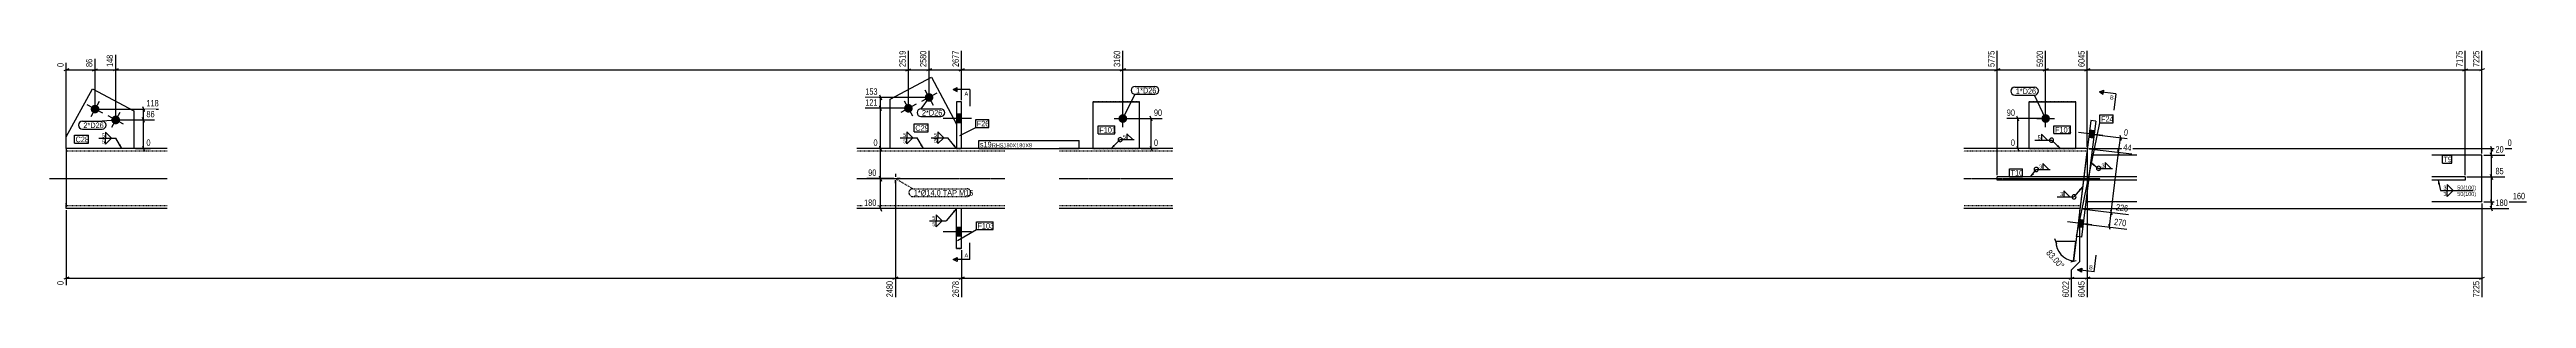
# Model space of a CAD drawing. Header units: millimetres. Extents: x 26 to 44344, y 8 to 1492.
# Drawn here: x 36936 to 44344, y 8 to 755 of the extents above; entities that cross this region are included whole.
import ezdxf

# ---------------------------------------------------------------- set-up
doc = ezdxf.new("R2010")
doc.units = ezdxf.units.MM
doc.linetypes.add('DXK_LINE_DOT2', pattern=[3.9198, 1.9599, -1.9599])
doc.linetypes.add('DXK_LINE_DOT3', pattern=[5.9187, 2.979, -0.9799, 0.9799, -0.9799])
for name, color, linetype in [('MÅLSÆTNING', 7, 'Continuous'), ('STÅL', 7, 'Continuous'), ('TEKST', 7, 'Continuous')]:
    doc.layers.add(name, color=color, linetype=linetype)
doc.styles.add('Arial', font='ARIAL.TTF', dxfattribs={"height": 0.2})
doc.styles.add('Arial Narrow', font='ARIALN.TTF', dxfattribs={"height": 0.2})

msp = doc.modelspace()

# ---------------------------------------------------------------- hatches: boundary and pattern name
at = {"layer": 'STÅL', "linetype": 'Continuous'}
for points in [[(39578.3, 617.6, -1), (39555.4, 605.4, -1)], [(37084, 570.4, -1), (37061, 582.6, -1)], [(37145.8, 537.6, -1), (37122.8, 549.8, -1)], [(39516.5, 584.8, -1), (39493.5, 572.6, -1)], [(39664, 535.1), (39664, 561.1), (39649, 561.1), (39649, 535.1)], [(39664, 535.1), (39664, 561.1), (39649, 561.1), (39649, 535.1)], [(40146.5, 561.1, -1), (40146.5, 535.1, -1)], [(42906.5, 561.1, -1), (42906.5, 535.1, -1)], [(43037.8, 513), (43035.1, 491.2), (43050, 489.3), (43052.7, 511.2)], [(43037.8, 513), (43035.1, 491.2), (43050, 489.3), (43052.7, 511.2)], [(43004.9, 245), (43002.2, 223.2), (43017.1, 221.3), (43019.8, 243.2)], [(43004.9, 245), (43002.2, 223.2), (43017.1, 221.3), (43019.8, 243.2)], [(39649, 221.1), (39649, 195.1), (39664, 195.1), (39664, 221.1)], [(39649, 221.1), (39649, 195.1), (39664, 195.1), (39664, 221.1)]]:
    msp.add_hatch(color=96, dxfattribs=at).paths.add_polyline_path(points)
at = {"layer": 'TEKST', "linetype": 'Continuous'}
for points in [[(37148.8, 470.4), (37152.4, 458.1), (37143.4, 467.3)], [(39546.2, 470.4), (39549.9, 458.1), (39540.9, 467.3)], [(39643.7, 469.9), (39649, 458.1), (39638.8, 466)], [(43006.5, 336.1), (43017, 343.6), (43011.3, 332)], [(39638.5, 270.5), (39649, 278.1), (39643.3, 266.5)]]:
    msp.add_hatch(color=3, dxfattribs=at).paths.add_polyline_path(points)

# ---------------------------------------------------------------- linework, layer by layer
at = {"layer": 'MÅLSÆTNING', "color": 7, "linetype": 'Continuous'}
for p, q in [((39505, 583.7), (39505, 751.4)), ((39566.8, 616.5), (39566.8, 751.4)), ((39566.8, 616.5), (39566.8, 751.4)), ((39664, 603.1), (39664, 751.4)), ((39664, 603.1), (39664, 751.4)), ((40146.5, 553.1), (40146.5, 751.4)), ((42906.5, 553.1), (42906.5, 751.4)), ((42906.5, 553.1), (42906.5, 751.4)), ((43031, 463.1), (43031, 751.4)), ((43031, 463.1), (43031, 751.4)), ((44161.5, 378.1), (44161.5, 751.4)), ((36994, 697.2), (36979, 691.2)), ((36986.5, 463.1), (36986.5, 714.9)), ((37065, 691.2), (37080, 697.2)), ((37072.5, 581.5), (37072.5, 727)), ((37072.5, 694.2), (37134.3, 694.2)), ((37141.8, 697.2), (37126.8, 691.2)), ((37141.8, 697.2), (37126.8, 691.2)), ((37134.3, 548.7), (37134.3, 739.2)), ((37134.3, 548.7), (37134.3, 739.2)), ((39497.5, 691.2), (39512.5, 697.2)), ((39505, 694.2), (39566.8, 694.2)), ((39574.3, 697.2), (39559.3, 691.2)), ((39574.3, 697.2), (39559.3, 691.2)), ((39566.8, 694.2), (39664, 694.2)), ((39671.5, 697.2), (39656.5, 691.2)), ((39656.5, 691.2), (39671.5, 697.2)), ((39664, 694.2), (40146.5, 694.2)), ((40139, 691.2), (40154, 697.2)), ((42769, 697.2), (42754, 691.2)), ((42754, 691.2), (42769, 697.2)), ((42761.5, 694.2), (42906.5, 694.2)), ((42914, 697.2), (42899, 691.2)), ((42899, 691.2), (42914, 697.2)), ((42906.5, 694.2), (43031, 694.2)), ((43038.5, 697.2), (43023.5, 691.2)), ((43023.5, 691.2), (43038.5, 697.2)), ((44154, 691.2), (44169, 697.2)), ((44161.5, 694.2), (44211.5, 694.2)), ((44219, 697.2), (44204, 691.2)), ((39561.8, 611.5), (39376.3, 611.5)), ((39418.4, 619), (39424.4, 604)), ((39421.4, 578.7), (39421.4, 611.5)), ((37077.5, 576.5), (37262.8, 576.5)), ((37139.3, 543.7), (37250.6, 543.7)), ((37214.8, 584), (37220.8, 569)), ((37220.8, 536.2), (37214.8, 551.2)), ((37217.8, 543.7), (37217.8, 576.5)), ((39500, 578.7), (39376.3, 578.7)), ((39424.4, 571.2), (39418.4, 586.2)), ((40151.5, 548.1), (40263.9, 548.1)), ((40234, 540.6), (40228, 555.6)), ((40231, 458.1), (40231, 548.1)), ((42901.5, 548.1), (42790.3, 548.1)), ((42826.1, 540.6), (42820.1, 555.6)), ((42823.1, 458.1), (42823.1, 548.1)), ((37193.7, 458.1), (37238.5, 458.1)), ((37214.8, 465.6), (37220.8, 450.6)), ((39445.7, 458.1), (39400.7, 458.1)), ((39445.7, 458.1), (39400.7, 458.1)), ((39418.4, 465.6), (39424.4, 450.6)), ((39424.4, 450.6), (39418.4, 465.6)), ((39421.4, 368.1), (39421.4, 458.1)), ((40201.5, 458.1), (40251.7, 458.1)), ((40228, 465.6), (40234, 450.6)), ((42851.5, 458.1), (42802.4, 458.1)), ((42820.1, 465.6), (42826.1, 450.6)), ((43030.4, 453.1), (42989.6, 120.5)), ((43031, 453.1), (43031, 12)), ((43031, 453.1), (43031, 12)), ((43036, 457.5), (43164.6, 441.7)), ((43041.4, 501.5), (43150.7, 488.1)), ((43102.6, 266.6), (43124.7, 446.6)), ((43126.8, 438.8), (43122.7, 454.4)), ((43126.8, 438.8), (43122.7, 454.4)), ((43124.7, 446.6), (43130.1, 490.6)), ((43128.1, 498.4), (43132.2, 482.8)), ((44236.8, 465.6), (44242.8, 450.6)), ((44242.8, 430.6), (44236.8, 445.6)), ((44242.8, 430.6), (44236.8, 445.6)), ((44239.8, 438.1), (44239.8, 458.1)), ((39418.4, 375.6), (39424.4, 360.6)), ((39424.4, 360.6), (39418.4, 375.6)), ((44166.5, 373.1), (44279.9, 373.1)), ((44166.5, 373.1), (44279.9, 373.1)), ((44216.5, 438.1), (44279.9, 438.1)), ((44236.8, 380.6), (44242.8, 365.6)), ((44242.8, 365.6), (44236.8, 380.6)), ((44239.8, 373.1), (44239.8, 438.1)), ((44239.8, 298.1), (44239.8, 373.1)), ((39461.5, 368.1), (39381.2, 368.1)), ((39461.5, 368.1), (39381.2, 368.1)), ((39421.4, 278.1), (39421.4, 368.1)), ((39466.5, 363.1), (39466.5, 12)), ((39466.5, 363.1), (39466.5, 12)), ((44216.5, 298.1), (44344.1, 298.1)), ((44216.5, 298.1), (44344.1, 298.1)), ((44236.8, 305.6), (44242.8, 290.6)), ((44236.8, 305.6), (44242.8, 290.6)), ((44239.8, 278.1), (44239.8, 298.1)), ((36986.5, 273.1), (36986.5, 48.6)), ((39445.7, 278.1), (39369, 278.1)), ((39418.4, 285.6), (39424.4, 270.6)), ((43008.5, 233.5), (43149.2, 216.2)), ((43008.9, 119.3), (43008.9, 273.1)), ((43008.9, 119.3), (43008.9, 273.1)), ((43013.9, 277.5), (43154.6, 260.2)), ((43013.9, 277.5), (43154.6, 260.2)), ((43099.3, 214.8), (43095.2, 230.4)), ((43097.2, 222.6), (43102.6, 266.6)), ((43100.6, 274.4), (43104.7, 258.8)), ((43100.6, 274.4), (43104.7, 258.8)), ((44211.5, 293.1), (44211.5, 12)), ((44242.8, 270.6), (44236.8, 285.6)), ((39664, 153.1), (39664, 12)), ((39664, 153.1), (39664, 12)), ((42939.9, 172.5), (42933.9, 187.5)), ((42936.9, 180), (42996.9, 180)), ((42989.6, 120.5), (42996.9, 180)), ((42981.8, 118.4), (42997.4, 122.5)), ((36994, 72.3), (36979, 66.3)), ((36986.5, 69.3), (39466.5, 69.3)), ((39474, 72.3), (39459, 66.3)), ((39459, 66.3), (39474, 72.3)), ((39466.5, 69.3), (39664, 69.3)), ((39671.5, 72.3), (39656.5, 66.3)), ((39656.5, 66.3), (39671.5, 72.3)), ((43038.5, 72.3), (43023.5, 66.3)), ((43038.5, 72.3), (43023.5, 66.3)), ((43031, 69.3), (44211.5, 69.3)), ((44204, 66.3), (44219, 72.3))]:
    msp.add_line(p, q, dxfattribs=at)
msp.add_arc((42996.9, 180), 60, 180, 263, dxfattribs=at)
at = {"layer": 'STÅL', "color": 2, "linetype": 'Continuous'}
for p, q in [((39450.7, 606.4), (39574.3, 672.1)), ((39574.3, 672.1), (39649, 531.4)), ((36986.5, 493.1), (37065, 637.1)), ((37065, 637.1), (37188.7, 571.4)), ((39450.7, 458.1), (39450.7, 606.4)), ((39664, 598.1), (39649, 598.1)), ((39649, 598.1), (39649, 458.1)), ((39664, 458.1), (39664, 598.1)), ((40056.5, 598.1), (40196.5, 598.1)), ((40056.5, 598.1), (40056.5, 458.1)), ((40196.5, 458.1), (40196.5, 598.1)), ((42856.5, 598.1), (42996.5, 598.1)), ((42856.5, 598.1), (42856.5, 458.1)), ((42996.5, 458.1), (42996.5, 598.1)), ((37188.7, 571.4), (37188.7, 458.1)), ((43041.3, 541.8), (43030.5, 453.6)), ((43056.2, 540), (43041.3, 541.8)), ((43056.2, 540), (43043.7, 438.1)), ((36986.5, 458.1), (36986.5, 493.1)), ((37288.7, 458.1), (36986.5, 458.1)), ((36986.5, 458.1), (36986.5, 294.1)), ((39794, 458.1), (39350.7, 458.1)), ((40296.5, 458.1), (39956.5, 458.1)), ((43031, 458.1), (42661.5, 458.1)), ((43029.8, 448.2), (43020.6, 373.1)), ((43030.5, 453.4), (43029.8, 448.2)), ((43030.5, 453.6), (43030.5, 453.4)), ((42761.5, 363.1), (42761.5, 373.1)), ((43179.5, 373.1), (42761.5, 373.1)), ((43043.7, 438.1), (43035.7, 373.1)), ((43179.5, 438.1), (43043.7, 438.1)), ((44211.5, 438.1), (44061.5, 438.1)), ((44161.5, 373.1), (44061.5, 373.1)), ((44161.5, 373.1), (44161.5, 363.1)), ((44211.5, 298.1), (44211.5, 438.1)), ((43179.5, 363.1), (42761.5, 363.1)), ((43019.4, 363.1), (43009.5, 282.6)), ((43026.5, 298.1), (43013.6, 192.6)), ((43034.5, 363.1), (43026.5, 298.1)), ((43179.5, 298.1), (43026.5, 298.1)), ((44161.5, 363.1), (44061.5, 363.1)), ((44211.5, 298.1), (44061.5, 298.1)), ((36986.5, 294.1), (36986.5, 282.8)), ((36986.5, 278.1), (36986.5, 282.8)), ((37288.7, 278.1), (36986.5, 278.1)), ((39794, 278.1), (39350.7, 278.1)), ((39649, 158.1), (39649, 278.1)), ((39664, 158.1), (39664, 278.1)), ((40296.5, 278.1), (39956.5, 278.1)), ((43008.9, 278.1), (42661.5, 278.1)), ((43009.5, 282.6), (42998.7, 194.4)), ((39664, 158.1), (39649, 158.1)), ((43013.6, 192.6), (42998.7, 194.4))]:
    msp.add_line(p, q, dxfattribs=at)
at = {"layer": 'STÅL', "color": 96, "linetype": 'Continuous'}
for p, q in [((37084.7, 599.5), (37060.3, 553.5)), ((39492.8, 601.6), (39517.2, 555.7)), ((39589.8, 623.7), (39543.9, 599.3)), ((39554.7, 634.5), (39579, 588.5)), ((37095.5, 564.3), (37049.5, 588.7)), ((37157.3, 531.5), (37111.4, 555.9)), ((37146.5, 566.6), (37122.1, 520.7)), ((39528, 590.9), (39482.1, 566.5)), ((39694, 548.1), (39609, 548.1)), ((39694, 548.1), (39609, 548.1)), ((39664, 561.1), (39649, 561.1)), ((39664, 561.1), (39649, 561.1)), ((39664, 535.1), (39649, 535.1)), ((39664, 535.1), (39649, 535.1)), ((40120.5, 548.1), (40172.5, 548.1)), ((40146.5, 522.1), (40146.5, 574.1)), ((42880.5, 548.1), (42932.5, 548.1)), ((42906.5, 522.1), (42906.5, 574.1)), ((43077.6, 497), (43005.2, 505.9)), ((43077.6, 497), (43005.2, 505.9)), ((43050, 489.3), (43035.1, 491.2)), ((43050, 489.3), (43035.1, 491.2)), ((43052.7, 511.2), (43037.8, 513)), ((43052.7, 511.2), (43037.8, 513)), ((39466.5, 382.1), (39466.5, 372.8)), ((39452.5, 368.1), (39461.8, 368.1)), ((39466.5, 354.1), (39466.5, 363.4)), ((39480.5, 368.1), (39471.1, 368.1)), ((43044.7, 229), (42972.3, 237.9)), ((43044.7, 229), (42972.3, 237.9)), ((43017.1, 221.3), (43002.2, 223.2)), ((43017.1, 221.3), (43002.2, 223.2)), ((43019.8, 243.2), (43004.9, 245)), ((43019.8, 243.2), (43004.9, 245)), ((39694, 208.1), (39609, 208.1)), ((39694, 208.1), (39609, 208.1)), ((39664, 221.1), (39649, 221.1)), ((39664, 221.1), (39649, 221.1)), ((39664, 195.1), (39649, 195.1)), ((39664, 195.1), (39649, 195.1))]:
    msp.add_line(p, q, dxfattribs=at)
at = {"layer": 'STÅL', "color": 7, "linetype": 'DXK_LINE_DOT2'}
for p, q in [((40196.5, 598.1), (40056.5, 598.1)), ((42996.5, 598.1), (42856.5, 598.1)), ((39649, 531.4), (39649.1, 531.1)), ((39649.1, 531.1), (39649.1, 458.1)), ((37188.7, 458.1), (36986.5, 458.1)), ((37288.7, 450.1), (36986.5, 450.1)), ((39794, 450.1), (39350.7, 450.1)), ((39649, 458.1), (39450.7, 458.1)), ((39649, 458.1), (39664, 458.1)), ((40296.5, 450.1), (39956.5, 450.1)), ((40056.5, 458.1), (40196.5, 458.1)), ((43030.1, 450.1), (42661.5, 450.1)), ((42856.5, 458.1), (42996.5, 458.1)), ((43030.5, 453.6), (43009.5, 282.6)), ((43031, 458.1), (43030.5, 453.6)), ((43043.7, 438.1), (43026.5, 298.1)), ((36986.5, 288), (36986.5, 294.1)), ((36986.5, 286.7), (36986.5, 288)), ((36986.5, 286.1), (36986.5, 286.7)), ((37288.7, 286.1), (36986.5, 286.1)), ((36986.5, 282.8), (36986.5, 286.1)), ((39794, 286.1), (39350.7, 286.1)), ((39664, 278.1), (39649, 278.1)), ((40296.5, 286.1), (39956.5, 286.1)), ((43009.9, 286.1), (42661.5, 286.1)), ((43009.5, 282.6), (43008.9, 278.1)), ((39649, 158.1), (39664, 158.1))]:
    msp.add_line(p, q, dxfattribs=at)
at = {"layer": 'STÅL', "color": 7, "linetype": 'DXK_LINE_DOT3'}
for p, q in [((36936.5, 368.1), (37288.7, 368.1)), ((39350.7, 368.1), (39794, 368.1)), ((39956.5, 368.1), (40296.5, 368.1)), ((42661.5, 368.1), (43070, 368.1))]:
    msp.add_line(p, q, dxfattribs=at)

# ---------------------------------------------------------------- wipeouts: each hides what was drawn before it
at = {"color": 0, "linetype": 'Continuous'}
msp.add_wipeout([(43109.5, 604.4), (43111, 616.9), (43100, 618.2), (43098.4, 605.8)], dxfattribs=at).dxf.layer = 'TEKST'

# ---------------------------------------------------------------- next in the draw order: hatches: boundary and pattern name
at = {"layer": 'TEKST', "linetype": 'Continuous'}
msp.add_hatch(color=30, dxfattribs=at).paths.add_polyline_path([(43079.5, 627), (43078.7, 620.8), (43067.1, 628.5)])

# ---------------------------------------------------------------- next in the draw order: linework, layer by layer
at = {"layer": 'TEKST', "color": 30, "linetype": 'Continuous'}
for p, q in [((43067.1, 628.5), (43080.3, 633.2)), ((43067.1, 628.5), (43078.7, 620.8)), ((43078.7, 620.8), (43080.3, 633.2))]:
    msp.add_line(p, q, dxfattribs=at)
at = {"layer": 'TEKST', "color": 7, "linetype": 'Continuous'}
for q in [(43067.1, 628.5), (43110.6, 572.8)]:
    msp.add_line((43116.7, 622.4), q, dxfattribs=at)

# ---------------------------------------------------------------- next in the draw order: texts
at = {"layer": 'TEKST', "color": 3, "linetype": 'Continuous', "style": 'Arial'}
msp.add_text('B', height=11.9, rotation=-7.00154, dxfattribs=at).set_placement((43098.4, 605.8))

# ---------------------------------------------------------------- next in the draw order: wipeouts: each hides what was drawn before it
at = {"color": 0, "linetype": 'Continuous'}
for points, layer in [([(39562.8, 755.4), (39534.8, 755.4), (39534.8, 698.7), (39562.8, 698.7)], 'MÅLSÆTNING'), ([(39660, 755.4), (39632, 755.4), (39632, 698.7), (39660, 698.7)], 'MÅLSÆTNING'), ([(40142.5, 755.4), (40114.5, 755.4), (40114.5, 698.7), (40142.5, 698.7)], 'MÅLSÆTNING'), ([(42902.5, 755.4), (42874.5, 755.4), (42874.5, 698.7), (42902.5, 698.7)], 'MÅLSÆTNING'), ([(37266.8, 580.5), (37266.8, 608.5), (37222.3, 608.5), (37222.3, 580.5)], 'MÅLSÆTNING'), ([(39416.9, 615.5), (39416.9, 643.5), (39372.3, 643.5), (39372.3, 615.5)], 'MÅLSÆTNING'), ([(40267.9, 552.1), (40267.9, 580.1), (40235.5, 580.1), (40235.5, 552.1)], 'MÅLSÆTNING'), ([(42818.6, 552.1), (42818.6, 580.1), (42786.3, 580.1), (42786.3, 552.1)], 'MÅLSÆTNING'), ([(43155.1, 491.5), (43158.5, 519.3), (43138.5, 521.8), (43135.1, 494)], 'MÅLSÆTNING'), ([(40255.7, 462.1), (40255.7, 490.1), (40235.5, 490.1), (40235.5, 462.1)], 'MÅLSÆTNING'), ([(42818.6, 462.1), (42818.6, 490.1), (42798.4, 490.1), (42798.4, 462.1)], 'MÅLSÆTNING'), ([(39413.2, 372.1), (39413.2, 400.1), (39380.9, 400.1), (39380.9, 372.1)], 'MÅLSÆTNING'), ([(39413.2, 282.1), (39413.2, 310.1), (39368.7, 310.1), (39368.7, 282.1)], 'MÅLSÆTNING'), ([(43155.4, 264.1), (43158.8, 291.9), (43114.6, 297.4), (43111.2, 269.6)], 'MÅLSÆTNING'), ([(36982.5, 64.7), (36954.5, 64.7), (36954.5, 44.6), (36982.5, 44.6)], 'MÅLSÆTNING'), ([(39462.5, 64.7), (39434.5, 64.7), (39434.5, 8), (39462.5, 8)], 'MÅLSÆTNING'), ([(44207.5, 64.7), (44179.5, 64.7), (44179.5, 8), (44207.5, 8)], 'MÅLSÆTNING'), ([(39684, 616.5), (39684, 629), (39672.9, 629), (39672.9, 616.5)], 'TEKST'), ([(39684, 131.5), (39684, 144), (39672.9, 144), (39672.9, 131.5)], 'TEKST')]:
    msp.add_wipeout(points, dxfattribs=at).dxf.layer = layer
at = {"color": 0}
for points, layer in [([(42949.9, 89.4), (42970.9, 107.9), (42922.2, 163), (42901.2, 144.4)], 'MÅLSÆTNING'), ([(40239.4, 624), (40239.4, 641.5), (40186.1, 641.5), (40186.1, 624)], 'TEKST'), ([(42870.2, 621.5), (42870.2, 639), (42816.9, 639), (42816.9, 621.5)], 'TEKST'), ([(37090.9, 519.4), (37090.9, 536.9), (37037.7, 536.9), (37037.7, 519.4)], 'TEKST'), ([(39742.4, 524.4), (39742.4, 541.9), (39709.4, 541.9), (39709.4, 524.4)], 'TEKST'), ([(42978.1, 505.7), (42978.1, 523.2), (42934.4, 523.2), (42934.4, 505.7)], 'TEKST'), ([(39498.2, 491.8), (39498.2, 506.3), (39488.6, 506.3), (39488.6, 491.8)], 'TEKST'), ([(40155.9, 486.2), (40155.9, 500.7), (40146.3, 500.7), (40146.3, 486.2)], 'TEKST'), ([(42891.4, 484.5), (42891.4, 499), (42881.7, 499), (42881.7, 484.5)], 'TEKST'), ([(42895.6, 396.9), (42895.6, 411.4), (42886, 411.4), (42886, 396.9)], 'TEKST'), ([(39677, 316.9), (39677, 334.4), (39521.4, 334.4), (39521.4, 316.9)], 'TEKST'), ([(42958.5, 314.6), (42958.5, 329.1), (42948.9, 329.1), (42948.9, 314.6)], 'TEKST'), ([(44104.7, 333.8), (44104.7, 348.3), (44095.1, 348.3), (44095.1, 333.8)], 'TEKST'), ([(39585.3, 242.9), (39585.3, 257.4), (39575.7, 257.4), (39575.7, 242.9)], 'TEKST'), ([(39755.2, 217.9), (39755.2, 235.4), (39711.6, 235.4), (39711.6, 217.9)], 'TEKST')]:
    msp.add_wipeout(points, dxfattribs=at).dxf.layer = layer

# ---------------------------------------------------------------- next in the draw order: hatches: boundary and pattern name
at = {"layer": 'TEKST', "linetype": 'Continuous'}
for color, points in [(30, [(39651.5, 635.2), (39651.5, 629), (39639, 635.2)]), (3, [(40122.4, 464.6), (40111.2, 458.1), (40118, 469.1)]), (3, [(42871.6, 381.2), (42861.6, 373.1), (42866.6, 385)]), (30, [(39651.5, 131.5), (39651.5, 125.3), (39639, 125.3)])]:
    msp.add_hatch(color=color, dxfattribs=at).paths.add_polyline_path(points)

# ---------------------------------------------------------------- next in the draw order: linework, layer by layer
at = {"layer": 'MÅLSÆTNING', "color": 7, "linetype": 'Continuous'}
for p, q in [((39505, 583.7), (39505, 751.4)), ((40146.5, 553.1), (40146.5, 751.4)), ((42761.5, 378.1), (42761.5, 751.4)), ((42761.5, 378.1), (42761.5, 751.4)), ((37134.3, 694.2), (39505, 694.2)), ((39497.5, 691.2), (39512.5, 697.2)), ((40154, 697.2), (40139, 691.2)), ((40146.5, 694.2), (42761.5, 694.2)), ((37139.3, 543.7), (37250.6, 543.7)), ((37220.8, 536.2), (37214.8, 551.2)), ((37217.8, 458.1), (37217.8, 543.7)), ((39500, 578.7), (39376.3, 578.7)), ((39424.4, 571.2), (39418.4, 586.2)), ((39421.4, 458.1), (39421.4, 578.7)), ((43036, 458.1), (44300.5, 458.1)), ((43036, 457.5), (43164.6, 441.7)), ((42983.9, 94.3), (43008.9, 119.3)), ((42983.9, 12), (42983.9, 94.3)), ((42976.4, 66.3), (42991.4, 72.3)), ((42983.9, 69.3), (43031, 69.3))]:
    msp.add_line(p, q, dxfattribs=at)
at = {"layer": 'TEKST', "color": 30, "linetype": 'Continuous'}
for p, q in [((39639, 635.2), (39651.5, 641.5)), ((39639, 635.2), (39651.5, 629)), ((39651.5, 629), (39651.5, 641.5)), ((39639, 125.3), (39651.5, 131.5)), ((39651.5, 119), (39639, 125.3)), ((39651.5, 131.5), (39651.5, 119))]:
    msp.add_line(p, q, dxfattribs=at)
at = {"layer": 'TEKST', "color": 7, "linetype": 'Continuous'}
for p, q in [((39689, 635.2), (39639, 635.2)), ((39689, 635.2), (39689, 585.2)), ((39689, 125.3), (39689, 175.3)), ((39689, 125.3), (39639, 125.3))]:
    msp.add_line(p, q, dxfattribs=at)
at = {"layer": 'TEKST', "color": 3, "linetype": 'Continuous'}
for p, q in [((39518.6, 490.3), (39500.8, 508.1)), ((39500.8, 508.1), (39500.8, 490.3)), ((39500.8, 490.3), (39518.6, 490.3)), ((40111.2, 458.1), (40138.5, 484.7)), ((40138.5, 484.7), (40179.9, 484.7)), ((40176.3, 484.7), (40158.4, 502.6)), ((40158.4, 502.6), (40158.4, 484.7)), ((40158.4, 484.7), (40176.3, 484.7)), ((42893.9, 500.9), (42893.9, 483)), ((42861.6, 373.1), (42878.3, 395.4)), ((42878.3, 395.4), (42919.6, 395.4)), ((42916.1, 395.4), (42898.2, 413.2)), ((42898.2, 413.2), (42898.2, 395.4)), ((42898.2, 395.4), (42916.1, 395.4)), ((42941.1, 313.1), (42991.2, 313.1)), ((42978.9, 313.1), (42961.1, 331)), ((42961.1, 331), (42961.1, 313.1)), ((42961.1, 313.1), (42978.9, 313.1)), ((43017, 343.6), (42991.2, 313.1)), ((44125.2, 332.3), (44107.3, 350.2)), ((44107.3, 350.2), (44107.3, 332.3)), ((44107.3, 332.3), (44125.2, 332.3)), ((39605.7, 241.4), (39587.9, 259.3)), ((39587.9, 259.3), (39587.9, 241.4)), ((39587.9, 241.4), (39605.7, 241.4))]:
    msp.add_line(p, q, dxfattribs=at)
for centre, start, end in [((40138.5, 484.7), 90, 270), ((40138.5, 484.7), 270, 90), ((42878.3, 395.4), 90, 270), ((42878.3, 395.4), 270, 90), ((42991.2, 313.1), 90, 270), ((42991.2, 313.1), 270, 90)]:
    msp.add_arc(centre, 6.25, start, end, dxfattribs=at)

# ---------------------------------------------------------------- next in the draw order: texts
at = {"layer": 'MÅLSÆTNING', "color": 3, "linetype": 'Continuous', "style": 'Arial Narrow'}
for s, height, rotation, p in [('2580', 19.09, 90.00021, (39558.8, 702.7)), ('2677', 19.09, 90.00021, (39656, 702.7)), ('3160', 19.09, 90.00021, (40138.5, 702.7)), ('5920', 19.09, 90.00021, (42898.5, 702.7)), ('0', 19.1, -7.00154, (43139.5, 497.5)), ('0', 19.1, 90.00021, (36978.5, 48.6)), ('2480', 19.09, 90.00021, (39458.5, 12)), ('7225', 19.09, 90.00021, (44203.5, 12))]:
    msp.add_text(s, height=height, rotation=rotation, dxfattribs=at).set_placement(p)
for s, height, p in [('118', 19.09, (37226.3, 584.5)), ('153', 19.09, (39376.3, 619.5)), ('90', 19.09, (40239.5, 556.1)), ('90', 19.09, (42790.3, 556.1)), ('0', 19.1, (40239.5, 466.1)), ('0', 19.1, (42802.4, 466.1)), ('90', 19.09, (39384.9, 376.1)), ('180', 19.09, (39372.7, 286.1))]:
    msp.add_text(s, height=height, dxfattribs=at).set_placement(p)
at = {"layer": 'MÅLSÆTNING', "color": 3, "style": 'Arial Narrow'}
msp.add_text('83.00°', height=19.09, rotation=-48.50088, dxfattribs=at).set_placement((42906.8, 144.1))
at = {"layer": 'TEKST', "color": 3, "linetype": 'Continuous', "style": 'Arial'}
for p in [(39672.9, 616.5), (39672.9, 131.5)]:
    msp.add_text('A', height=11.9, dxfattribs=at).set_placement(p)
at = {"layer": 'TEKST', "color": 3, "style": 'Arial Narrow'}
for s, p in [('5', (40147.3, 487.2)), ('5', (42882.7, 485.5)), ('3', (42887, 397.9)), ('3', (42949.9, 315.6))]:
    msp.add_text(s, height=11.9, dxfattribs=at).set_placement(p)

# ---------------------------------------------------------------- next in the draw order: wipeouts: each hides what was drawn before it
at = {"color": 0, "linetype": 'Continuous'}
msp.add_wipeout([(43150, 220.1), (43153.4, 247.9), (43109.2, 253.4), (43105.8, 225.6)], dxfattribs=at).dxf.layer = 'MÅLSÆTNING'
at = {"color": 0}
for points in [[(40239.4, 624), (40239.4, 641.5), (40186.1, 641.5), (40186.1, 624)], [(42870.2, 621.5), (42870.2, 639), (42816.9, 639), (42816.9, 621.5)], [(37090.9, 519.4), (37090.9, 536.9), (37037.7, 536.9), (37037.7, 519.4)], [(39742.4, 524.4), (39742.4, 541.9), (39709.4, 541.9), (39709.4, 524.4)], [(42978.1, 505.7), (42978.1, 523.2), (42934.4, 523.2), (42934.4, 505.7)], [(39677, 316.9), (39677, 334.4), (39521.4, 334.4), (39521.4, 316.9)], [(39755.2, 217.9), (39755.2, 235.4), (39711.6, 235.4), (39711.6, 217.9)]]:
    msp.add_wipeout(points, dxfattribs=at).dxf.layer = 'TEKST'

# ---------------------------------------------------------------- next in the draw order: hatches: boundary and pattern name
at = {"layer": 'TEKST', "linetype": 'Continuous'}
msp.add_hatch(color=3, dxfattribs=at).paths.add_polyline_path([(42943.8, 468.9), (42950.8, 458.1), (42939.5, 464.3)])

# ---------------------------------------------------------------- next in the draw order: linework, layer by layer
at = {"layer": 'MÅLSÆTNING', "color": 7, "linetype": 'Continuous'}
msp.add_line((43013.9, 278.1), (44292.1, 278.1), dxfattribs=at)
at = {"layer": 'TEKST', "color": 7, "linetype": 'Continuous'}
for p, q in [((40146.5, 548.1), (40183.1, 621)), ((40183.1, 644.5), (40242.4, 644.5)), ((40183.1, 621), (40242.4, 621)), ((42813.9, 642), (42873.2, 642)), ((42813.9, 618.5), (42873.2, 618.5)), ((42906.5, 548.1), (42873.2, 618.5)), ((37034.7, 539.9), (37093.9, 539.9)), ((37135.2, 542.8), (37093.9, 539.9)), ((39658.7, 497.5), (39706.4, 521.4)), ((39706.4, 544.9), (39745.4, 544.9)), ((39706.4, 521.4), (39706.4, 544.9)), ((39706.4, 521.4), (39745.4, 521.4)), ((39745.4, 521.4), (39745.4, 544.9)), ((42931.4, 526.2), (42981.1, 526.2)), ((42931.4, 502.7), (42931.4, 526.2)), ((42981.1, 502.7), (42981.1, 526.2)), ((37034.7, 516.4), (37093.9, 516.4)), ((42931.4, 502.7), (42981.1, 502.7)), ((39708.6, 238.4), (39758.2, 238.4)), ((39708.6, 214.9), (39708.6, 238.4)), ((39758.2, 214.9), (39758.2, 238.4)), ((39652.3, 182.4), (39708.6, 214.9)), ((39708.6, 214.9), (39758.2, 214.9))]:
    msp.add_line(p, q, dxfattribs=at)
at = {"layer": 'TEKST', "color": 3, "linetype": 'Continuous'}
for p, q in [((42874, 483), (42924.1, 483)), ((42911.8, 483), (42893.9, 500.9)), ((42893.9, 483), (42911.8, 483)), ((42950.8, 458.1), (42924.1, 483))]:
    msp.add_line(p, q, dxfattribs=at)
at = {"layer": 'TEKST', "color": 7, "linetype": 'DXK_LINE_DOT2'}
for p, q in [((39466.5, 368.1), (39518.4, 337.4)), ((39518.4, 337.4), (39680, 337.4)), ((39518.4, 313.9), (39680, 313.9))]:
    msp.add_line(p, q, dxfattribs=at)
at = {"layer": 'TEKST', "color": 7, "linetype": 'Continuous'}
for centre, start, end in [((40183.1, 632.8), 90, 270), ((40242.4, 632.8), 270, 90), ((42813.9, 630.3), 90, 270), ((42873.2, 630.3), 270, 90), ((37034.7, 528.2), 90, 270), ((37093.9, 528.2), 270, 90)]:
    msp.add_arc(centre, 11.7, start, end, dxfattribs=at)
at = {"layer": 'TEKST', "color": 3, "linetype": 'Continuous'}
for start, end in [(90, 270), (270, 90)]:
    msp.add_arc((42924.1, 483), 6.25, start, end, dxfattribs=at)
at = {"layer": 'TEKST', "color": 7, "linetype": 'DXK_LINE_DOT2'}
for centre, start, end in [((39518.4, 325.7), 90, 270), ((39680, 325.7), 270, 90)]:
    msp.add_arc(centre, 11.7, start, end, dxfattribs=at)

# ---------------------------------------------------------------- next in the draw order: texts
at = {"layer": 'MÅLSÆTNING', "color": 3, "linetype": 'Continuous', "style": 'Arial Narrow'}
for s, p in [('270', (43110.2, 229)), ('226', (43115.6, 273))]:
    msp.add_text(s, height=19.09, rotation=-7.00154, dxfattribs=at).set_placement(p)
at = {"layer": 'TEKST', "color": 3, "style": 'Arial Narrow'}
for s, height, p in [('1*D26', 16.7, (40186.1, 624)), ('1*D26', 16.7, (42816.9, 621.5)), ('2*D26', 16.7, (37037.7, 519.4)), ('F26', 16.7, (39709.4, 524.4)), ('F101', 16.7, (42934.4, 505.7)), ('1*Ø14.0 TAP M16', 16.702, (39521.4, 316.9)), ('F103', 16.7, (39711.6, 217.9))]:
    msp.add_text(s, height=height, dxfattribs=at).set_placement(p)

# ---------------------------------------------------------------- next in the draw order: wipeouts: each hides what was drawn before it
at = {"color": 0, "linetype": 'Continuous'}
for points, layer in [([(37130.3, 743.2), (37102.3, 743.2), (37102.3, 698.7), (37130.3, 698.7)], 'MÅLSÆTNING'), ([(39501, 755.4), (39473, 755.4), (39473, 698.7), (39501, 698.7)], 'MÅLSÆTNING'), ([(42757.5, 755.4), (42729.5, 755.4), (42729.5, 698.7), (42757.5, 698.7)], 'MÅLSÆTNING'), ([(39416.9, 582.7), (39416.9, 610.7), (39372.3, 610.7), (39372.3, 582.7)], 'MÅLSÆTNING'), ([(37254.6, 547.7), (37254.6, 575.7), (37222.3, 575.7), (37222.3, 547.7)], 'MÅLSÆTNING'), ([(37242.5, 462.1), (37242.5, 490.1), (37222.3, 490.1), (37222.3, 462.1)], 'MÅLSÆTNING'), ([(39416.9, 462.1), (39416.9, 490.1), (39396.7, 490.1), (39396.7, 462.1)], 'MÅLSÆTNING'), ([(43165.4, 445.6), (43168.8, 473.4), (43136.7, 477.4), (43133.3, 449.6)], 'MÅLSÆTNING'), ([(44304.5, 462.1), (44304.5, 490.1), (44284.3, 490.1), (44284.3, 462.1)], 'MÅLSÆTNING'), ([(43027, 64.7), (42999, 64.7), (42999, 8), (43027, 8)], 'MÅLSÆTNING'), ([(39498.2, 473), (39498.2, 487.5), (39488.6, 487.5), (39488.6, 473)], 'TEKST'), ([(39585.3, 224.1), (39585.3, 238.6), (39575.7, 238.6), (39575.7, 224.1)], 'TEKST')]:
    msp.add_wipeout(points, dxfattribs=at).dxf.layer = layer
at = {"color": 0}
for points in [[(43105.1, 538.2), (43105.1, 555.7), (43072, 555.7), (43072, 538.2)], [(42834.5, 376.6), (42834.5, 394.1), (42801.5, 394.1), (42801.5, 376.6)], [(43082.1, 400), (43082.1, 414.5), (43072.5, 414.5), (43072.5, 400)], [(44118.7, 417.2), (44118.7, 434.7), (44096.4, 434.7), (44096.4, 417.2)]]:
    msp.add_wipeout(points, dxfattribs=at).dxf.layer = 'TEKST'

# ---------------------------------------------------------------- next in the draw order: hatches: boundary and pattern name
at = {"layer": 'TEKST', "linetype": 'Continuous'}
msp.add_hatch(color=3, dxfattribs=at).paths.add_polyline_path([(43049.1, 406.5), (43041.1, 416.5), (43052.9, 411.4)])

# ---------------------------------------------------------------- next in the draw order: linework, layer by layer
at = {"layer": 'MÅLSÆTNING', "color": 7, "linetype": 'Continuous'}
for p, q in [((36986.5, 694.2), (37072.5, 694.2)), ((37065, 691.2), (37080, 697.2)), ((37072.5, 581.5), (37072.5, 727)), ((44216.5, 438.1), (44279.9, 438.1)), ((42983.9, 94.3), (43008.9, 119.3)), ((42983.9, 12), (42983.9, 94.3)), ((39664, 69.3), (42983.9, 69.3)), ((42976.4, 66.3), (42991.4, 72.3))]:
    msp.add_line(p, q, dxfattribs=at)
at = {"layer": 'TEKST', "color": 3, "linetype": 'Continuous'}
for p, q in [((39480.8, 490.3), (39531, 490.3)), ((39500.8, 490.3), (39518.6, 490.3)), ((39518.6, 490.3), (39500.8, 472.4)), ((39500.8, 472.4), (39500.8, 490.3)), ((39549.9, 458.1), (39531, 490.3)), ((43041.1, 416.5), (43064.7, 398.5)), ((43064.7, 398.5), (43106.1, 398.5)), ((43102.5, 398.5), (43084.7, 416.4)), ((43084.7, 416.4), (43084.7, 398.5)), ((43084.7, 398.5), (43102.5, 398.5)), ((39567.9, 241.4), (39618, 241.4)), ((39587.9, 241.4), (39605.7, 241.4)), ((39605.7, 241.4), (39587.9, 223.5)), ((39587.9, 223.5), (39587.9, 241.4)), ((39649, 278.1), (39618, 241.4))]:
    msp.add_line(p, q, dxfattribs=at)
for start, end in [(90, 270), (270, 90)]:
    msp.add_arc((43064.7, 398.5), 6.25, start, end, dxfattribs=at)

# ---------------------------------------------------------------- next in the draw order: texts
at = {"layer": 'MÅLSÆTNING', "color": 3, "linetype": 'Continuous', "style": 'Arial Narrow'}
for s, rotation, p in [('2519', 90.00021, (39497, 702.7)), ('5775', 90.00021, (42753.5, 702.7)), ('148', 90.00021, (37126.3, 702.7)), ('44', -7.00154, (43137.8, 453)), ('6045', 90.00021, (43023, 12))]:
    msp.add_text(s, height=19.09, rotation=rotation, dxfattribs=at).set_placement(p)
for s, height, p in [('121', 19.09, (39376.3, 586.7)), ('86', 19.09, (37226.3, 551.7)), ('0', 19.1, (37226.3, 466.1)), ('0', 19.1, (39400.7, 466.1)), ('0', 19.1, (44288.3, 466.1))]:
    msp.add_text(s, height=height, dxfattribs=at).set_placement(p)
at = {"layer": 'TEKST', "color": 3, "style": 'Arial Narrow'}
for s, p in [('5', (39489.6, 492.8)), ('3', (43073.5, 401)), ('5', (39576.7, 243.9))]:
    msp.add_text(s, height=11.9, dxfattribs=at).set_placement(p)
at = {"layer": 'TEKST', "color": 3, "linetype": 'Continuous', "style": 'Arial Narrow'}
for p in [(39489.6, 474), (39576.7, 225.1)]:
    msp.add_text('5', height=11.9, dxfattribs=at).set_placement(p)

# ---------------------------------------------------------------- next in the draw order: wipeouts: each hides what was drawn before it
at = {"color": 0, "linetype": 'Continuous'}
msp.add_wipeout([(44344.5, 302.1), (44344.5, 330.1), (44299.9, 330.1), (44299.9, 302.1)], dxfattribs=at).dxf.layer = 'MÅLSÆTNING'
at = {"color": 0}
for points in [[(40119.6, 505.4), (40119.6, 522.9), (40075.9, 522.9), (40075.9, 505.4)], [(43105.1, 538.2), (43105.1, 555.7), (43072, 555.7), (43072, 538.2)], [(37101.5, 490.3), (37101.5, 504.8), (37091.9, 504.8), (37091.9, 490.3)], [(39749.7, 461.6), (39749.7, 479.1), (39718.8, 479.1), (39718.8, 461.6)], [(42834.5, 376.6), (42834.5, 394.1), (42801.5, 394.1), (42801.5, 376.6)], [(44118.7, 417.2), (44118.7, 434.7), (44096.4, 434.7), (44096.4, 417.2)]]:
    msp.add_wipeout(points, dxfattribs=at).dxf.layer = 'TEKST'

# ---------------------------------------------------------------- next in the draw order: linework, layer by layer
at = {"layer": 'TEKST', "color": 7, "linetype": 'Continuous'}
for p, q in [((42998.7, 194.4), (43069, 535.2)), ((43069, 558.7), (43108.1, 558.7)), ((43069, 535.2), (43069, 558.7)), ((43069, 535.2), (43108.1, 535.2)), ((43108.1, 535.2), (43108.1, 558.7)), ((42798.5, 397.1), (42837.5, 397.1)), ((42798.5, 373.6), (42798.5, 397.1)), ((42798.5, 373.6), (42837.5, 373.6)), ((42837.5, 373.6), (42837.5, 397.1)), ((44093.4, 437.7), (44121.7, 437.7)), ((44093.4, 414.2), (44093.4, 437.7)), ((44093.4, 414.2), (44121.7, 414.2)), ((44121.7, 414.2), (44121.7, 437.7))]:
    msp.add_line(p, q, dxfattribs=at)
at = {"layer": 'TEKST', "color": 3, "linetype": 'Continuous'}
for p, q in [((37122, 488.8), (37104.1, 506.7)), ((37104.1, 506.7), (37104.1, 488.8)), ((37104.1, 488.8), (37122, 488.8))]:
    msp.add_line(p, q, dxfattribs=at)

# ---------------------------------------------------------------- next in the draw order: texts
at = {"layer": 'TEKST', "color": 3, "style": 'Arial Narrow'}
for s, p in [('F24', (43072, 538.2)), ('T10', (42801.5, 376.6)), ('T9', (44096.4, 417.2))]:
    msp.add_text(s, height=16.7, dxfattribs=at).set_placement(p)

# ---------------------------------------------------------------- next in the draw order: wipeouts: each hides what was drawn before it
at = {"color": 0, "linetype": 'Continuous'}
for points, layer in [([(36982.5, 718.9), (36954.5, 718.9), (36954.5, 698.7), (36982.5, 698.7)], 'MÅLSÆTNING'), ([(37068.5, 731), (37040.5, 731), (37040.5, 698.7), (37068.5, 698.7)], 'MÅLSÆTNING'), ([(44280.3, 442.1), (44280.3, 470.1), (44247.9, 470.1), (44247.9, 442.1)], 'MÅLSÆTNING'), ([(44292.5, 282.1), (44292.5, 310.1), (44247.9, 310.1), (44247.9, 282.1)], 'MÅLSÆTNING'), ([(39660, 64.7), (39632, 64.7), (39632, 8), (39660, 8)], 'MÅLSÆTNING'), ([(42979.9, 64.7), (42951.9, 64.7), (42951.9, 8), (42979.9, 8)], 'MÅLSÆTNING'), ([(43046.9, 95.2), (43048.5, 107.6), (43037.4, 109), (43035.9, 96.6)], 'TEKST')]:
    msp.add_wipeout(points, dxfattribs=at).dxf.layer = layer
at = {"color": 0}
for points in [[(40119.6, 505.4), (40119.6, 522.9), (40075.9, 522.9), (40075.9, 505.4)], [(39590.7, 492.1), (39590.7, 506.6), (39581.1, 506.6), (39581.1, 492.1)], [(39749.7, 461.6), (39749.7, 479.1), (39718.8, 479.1), (39718.8, 461.6)]]:
    msp.add_wipeout(points, dxfattribs=at).dxf.layer = 'TEKST'

# ---------------------------------------------------------------- next in the draw order: hatches: boundary and pattern name
at = {"layer": 'TEKST', "linetype": 'Continuous'}
msp.add_hatch(color=30, dxfattribs=at).paths.add_polyline_path([(43014.7, 99.2), (43013.9, 93), (43001.5, 94.5)])

# ---------------------------------------------------------------- next in the draw order: linework, layer by layer
at = {"layer": 'MÅLSÆTNING', "color": 7, "linetype": 'Continuous'}
msp.add_line((44211.5, 443.1), (44211.5, 751.4), dxfattribs=at)
at = {"layer": 'TEKST', "color": 7, "linetype": 'Continuous'}
for p, q in [((40072.9, 525.9), (40122.6, 525.9)), ((40072.9, 502.4), (40072.9, 525.9)), ((40122.6, 502.4), (40122.6, 525.9)), ((39715.8, 458.6), (39715.8, 482.1)), ((40072.9, 502.4), (40122.6, 502.4)), ((43051.1, 88.4), (43001.5, 94.5)), ((43051.1, 88.4), (43057.2, 138))]:
    msp.add_line(p, q, dxfattribs=at)
at = {"layer": 'TEKST', "color": 3, "linetype": 'Continuous'}
for p, q in [((39611.1, 490.6), (39593.3, 508.5)), ((39593.3, 508.5), (39593.3, 490.6)), ((39593.3, 490.6), (39611.1, 490.6))]:
    msp.add_line(p, q, dxfattribs=at)
at = {"layer": 'TEKST', "color": 30, "linetype": 'Continuous'}
for p, q in [((43001.5, 94.5), (43014.7, 99.2)), ((43013.2, 86.8), (43001.5, 94.5)), ((43014.7, 99.2), (43013.2, 86.8))]:
    msp.add_line(p, q, dxfattribs=at)

# ---------------------------------------------------------------- next in the draw order: texts
at = {"layer": 'MÅLSÆTNING', "color": 3, "linetype": 'Continuous', "style": 'Arial Narrow'}
for s, height, p in [('0', 19.1, (36978.5, 702.7)), ('86', 19.09, (37064.5, 702.7)), ('2678', 19.09, (39656, 12)), ('6022', 19.09, (42975.9, 12))]:
    msp.add_text(s, height=height, rotation=90.00021, dxfattribs=at).set_placement(p)
for s, p in [('20', (44251.9, 446.1)), ('180', (44251.9, 286.1)), ('160', (44303.9, 306.1))]:
    msp.add_text(s, height=19.09, dxfattribs=at).set_placement(p)
at = {"layer": 'TEKST', "color": 3, "style": 'Arial Narrow'}
msp.add_text('F101', height=16.7, dxfattribs=at).set_placement((40075.9, 505.4))
at = {"layer": 'TEKST', "color": 3, "linetype": 'Continuous', "style": 'Arial'}
msp.add_text('B', height=11.9, rotation=-7.00154, dxfattribs=at).set_placement((43035.9, 96.6))

# ---------------------------------------------------------------- next in the draw order: wipeouts: each hides what was drawn before it
at = {"color": 0, "linetype": 'Continuous'}
for points, layer in [([(44280.3, 377.1), (44280.3, 405.1), (44247.9, 405.1), (44247.9, 377.1)], 'MÅLSÆTNING'), ([(37101.5, 471.6), (37101.5, 486.1), (37091.9, 486.1), (37091.9, 471.6)], 'TEKST')]:
    msp.add_wipeout(points, dxfattribs=at).dxf.layer = layer
at = {"color": 0}
msp.add_wipeout([(40013, 461.6), (40013, 474.1), (39755, 474.1), (39755, 461.6)], dxfattribs=at).dxf.layer = 'TEKST'

# ---------------------------------------------------------------- next in the draw order: linework, layer by layer
at = {"layer": 'TEKST', "color": 3, "linetype": 'Continuous'}
for p, q in [((37084.2, 488.8), (37134.3, 488.8)), ((37104.1, 488.8), (37122, 488.8)), ((37122, 488.8), (37104.1, 470.9)), ((37104.1, 470.9), (37104.1, 488.8)), ((37152.4, 458.1), (37134.3, 488.8))]:
    msp.add_line(p, q, dxfattribs=at)

# ---------------------------------------------------------------- next in the draw order: texts
at = {"layer": 'MÅLSÆTNING', "color": 3, "linetype": 'Continuous', "style": 'Arial Narrow'}
msp.add_text('85', height=19.09, dxfattribs=at).set_placement((44251.9, 381.1))
at = {"layer": 'TEKST', "color": 3, "style": 'Arial Narrow'}
msp.add_text('5', height=11.9, dxfattribs=at).set_placement((37092.9, 491.3))
at = {"layer": 'TEKST', "color": 3, "linetype": 'Continuous', "style": 'Arial Narrow'}
msp.add_text('5', height=11.9, dxfattribs=at).set_placement((37092.9, 472.6))

# ---------------------------------------------------------------- next in the draw order: wipeouts: each hides what was drawn before it
at = {"color": 0, "linetype": 'Continuous'}
for points, layer in [([(44207.5, 755.4), (44179.5, 755.4), (44179.5, 698.7), (44207.5, 698.7)], 'MÅLSÆTNING'), ([(39590.7, 473.4), (39590.7, 487.9), (39581.1, 487.9), (39581.1, 473.4)], 'TEKST')]:
    msp.add_wipeout(points, dxfattribs=at).dxf.layer = layer
at = {"color": 0}
msp.add_wipeout([(40013, 461.6), (40013, 474.1), (39755, 474.1), (39755, 461.6)], dxfattribs=at).dxf.layer = 'TEKST'

# ---------------------------------------------------------------- next in the draw order: linework, layer by layer
at = {"layer": 'MÅLSÆTNING', "color": 7, "linetype": 'Continuous'}
for p, q in [((44161.5, 378.1), (44161.5, 751.4)), ((43031, 694.2), (44161.5, 694.2)), ((44154, 691.2), (44169, 697.2))]:
    msp.add_line(p, q, dxfattribs=at)
at = {"layer": 'TEKST', "color": 3, "linetype": 'Continuous'}
for p, q in [((39573.3, 490.6), (39623.4, 490.6)), ((39593.3, 490.6), (39611.1, 490.6)), ((39611.1, 490.6), (39593.3, 472.8)), ((39593.3, 472.8), (39593.3, 490.6)), ((39649, 458.1), (39623.4, 490.6))]:
    msp.add_line(p, q, dxfattribs=at)
at = {"layer": 'TEKST', "color": 7, "linetype": 'Continuous'}
for p, q in [((39715.8, 482.1), (40016, 482.1)), ((39715.8, 458.6), (40016, 458.6)), ((40016, 458.6), (40016, 482.1))]:
    msp.add_line(p, q, dxfattribs=at)

# ---------------------------------------------------------------- next in the draw order: texts
at = {"layer": 'MÅLSÆTNING', "color": 3, "linetype": 'Continuous', "style": 'Arial Narrow'}
msp.add_text('7225', height=19.09, rotation=90.00021, dxfattribs=at).set_placement((44203.5, 702.7))
at = {"layer": 'TEKST', "color": 3, "style": 'Arial Narrow'}
for s, height, p in [('5', 11.9, (39582.1, 493.1)), ('s19', 16.7, (39718.8, 461.6)), ('RHS180X180X8', 11.93, (39755, 461.6))]:
    msp.add_text(s, height=height, dxfattribs=at).set_placement(p)
at = {"layer": 'TEKST', "color": 3, "linetype": 'Continuous', "style": 'Arial Narrow'}
msp.add_text('5', height=11.9, dxfattribs=at).set_placement((39582.1, 474.4))

# ---------------------------------------------------------------- next in the draw order: wipeouts: each hides what was drawn before it
at = {"color": 0}
msp.add_wipeout([(37049.6, 477.2), (37049.6, 494.7), (37014.4, 494.7), (37014.4, 477.2)], dxfattribs=at).dxf.layer = 'TEKST'

# ---------------------------------------------------------------- next in the draw order: wipeouts: each hides what was drawn before it
at = {"color": 0, "linetype": 'Continuous'}
for points, layer in [([(43027, 755.4), (42999, 755.4), (42999, 698.7), (43027, 698.7)], 'MÅLSÆTNING'), ([(44157.5, 755.4), (44129.5, 755.4), (44129.5, 698.7), (44157.5, 698.7)], 'MÅLSÆTNING'), ([(44185.7, 333.8), (44185.7, 348.3), (44136.5, 348.3), (44136.5, 333.8)], 'TEKST')]:
    msp.add_wipeout(points, dxfattribs=at).dxf.layer = layer
at = {"color": 0}
for points in [[(39561.1, 511.3), (39561.1, 528.8), (39525.9, 528.8), (39525.9, 511.3)], [(37049.6, 477.2), (37049.6, 494.7), (37014.4, 494.7), (37014.4, 477.2)]]:
    msp.add_wipeout(points, dxfattribs=at).dxf.layer = 'TEKST'

# ---------------------------------------------------------------- next in the draw order: linework, layer by layer
at = {"layer": 'TEKST', "color": 7, "linetype": 'Continuous'}
for p, q in [((37011.4, 497.7), (37052.6, 497.7)), ((37011.4, 474.2), (37011.4, 497.7)), ((37011.4, 474.2), (37052.6, 474.2)), ((37052.6, 474.2), (37052.6, 497.7))]:
    msp.add_line(p, q, dxfattribs=at)

# ---------------------------------------------------------------- next in the draw order: texts
at = {"layer": 'MÅLSÆTNING', "color": 3, "linetype": 'Continuous', "style": 'Arial Narrow'}
for s, p in [('6045', (43023, 702.7)), ('7175', (44153.5, 702.7))]:
    msp.add_text(s, height=19.09, rotation=90.00021, dxfattribs=at).set_placement(p)
at = {"layer": 'TEKST', "color": 3, "style": 'Arial Narrow'}
msp.add_text('C28', height=16.7, dxfattribs=at).set_placement((37014.4, 477.2))

# ---------------------------------------------------------------- next in the draw order: wipeouts: each hides what was drawn before it
at = {"color": 0}
msp.add_wipeout([(39561.1, 511.3), (39561.1, 528.8), (39525.9, 528.8), (39525.9, 511.3)], dxfattribs=at).dxf.layer = 'TEKST'
at = {"color": 0, "linetype": 'Continuous'}
msp.add_wipeout([(44104.7, 315), (44104.7, 329.5), (44095.1, 329.5), (44095.1, 315)], dxfattribs=at).dxf.layer = 'TEKST'

# ---------------------------------------------------------------- next in the draw order: hatches: boundary and pattern name
at = {"layer": 'TEKST', "linetype": 'Continuous'}
msp.add_hatch(color=3, dxfattribs=at).paths.add_polyline_path([(44080.2, 350.2), (44080.6, 363.1), (44086.3, 351.5)])

# ---------------------------------------------------------------- next in the draw order: linework, layer by layer
at = {"layer": 'TEKST', "color": 7, "linetype": 'Continuous'}
for p, q in [((39522.9, 531.8), (39564.1, 531.8)), ((39522.9, 508.3), (39522.9, 531.8)), ((39564.1, 508.3), (39564.1, 531.8)), ((39522.9, 508.3), (39564.1, 508.3))]:
    msp.add_line(p, q, dxfattribs=at)
at = {"layer": 'TEKST', "color": 3, "linetype": 'Continuous'}
for p, q in [((44080.6, 363.1), (44087.4, 332.3)), ((44107.3, 332.3), (44125.2, 332.3)), ((44125.2, 332.3), (44107.3, 314.4)), ((44107.3, 314.4), (44107.3, 332.3))]:
    msp.add_line(p, q, dxfattribs=at)

# ---------------------------------------------------------------- next in the draw order: texts
at = {"layer": 'TEKST', "color": 3, "style": 'Arial Narrow'}
msp.add_text('C29', height=16.7, dxfattribs=at).set_placement((39525.9, 511.3))

# ---------------------------------------------------------------- next in the draw order: wipeouts: each hides what was drawn before it
at = {"color": 0}
msp.add_wipeout([(39599, 557), (39599, 574.5), (39545.7, 574.5), (39545.7, 557)], dxfattribs=at).dxf.layer = 'TEKST'
at = {"color": 0, "linetype": 'Continuous'}
msp.add_wipeout([(44185.7, 315), (44185.7, 329.5), (44136.5, 329.5), (44136.5, 315)], dxfattribs=at).dxf.layer = 'TEKST'

# ---------------------------------------------------------------- next in the draw order: linework, layer by layer
at = {"layer": 'TEKST', "color": 3, "linetype": 'Continuous'}
msp.add_line((44087.4, 332.3), (44184.7, 332.3), dxfattribs=at)

# ---------------------------------------------------------------- next in the draw order: texts
at = {"layer": 'TEKST', "color": 3, "style": 'Arial Narrow'}
msp.add_text('3', height=11.9, dxfattribs=at).set_placement((44096.1, 334.8))
at = {"layer": 'TEKST', "color": 3, "linetype": 'Continuous', "style": 'Arial Narrow'}
for s, height, p in [('3', 11.9, (44096.1, 316)), ('50(100)', 11.93, (44137.5, 334.8)), ('50(100)', 11.93, (44137.5, 316))]:
    msp.add_text(s, height=height, dxfattribs=at).set_placement(p)

# ---------------------------------------------------------------- next in the draw order: wipeouts: each hides what was drawn before it
at = {"color": 0}
msp.add_wipeout([(39599, 557), (39599, 574.5), (39545.7, 574.5), (39545.7, 557)], dxfattribs=at).dxf.layer = 'TEKST'

# ---------------------------------------------------------------- next in the draw order: linework, layer by layer
at = {"layer": 'TEKST', "color": 7, "linetype": 'Continuous'}
for p, q in [((39566.8, 611.5), (39542.7, 577.5)), ((39542.7, 577.5), (39602, 577.5)), ((39542.7, 554), (39602, 554))]:
    msp.add_line(p, q, dxfattribs=at)
for centre, start, end in [((39542.7, 565.7), 90, 270), ((39602, 565.7), 270, 90)]:
    msp.add_arc(centre, 11.7, start, end, dxfattribs=at)

# ---------------------------------------------------------------- next in the draw order: texts
at = {"layer": 'TEKST', "color": 3, "style": 'Arial Narrow'}
msp.add_text('2*D26', height=16.7, dxfattribs=at).set_placement((39545.7, 557))

doc.saveas('drawing.dxf')
